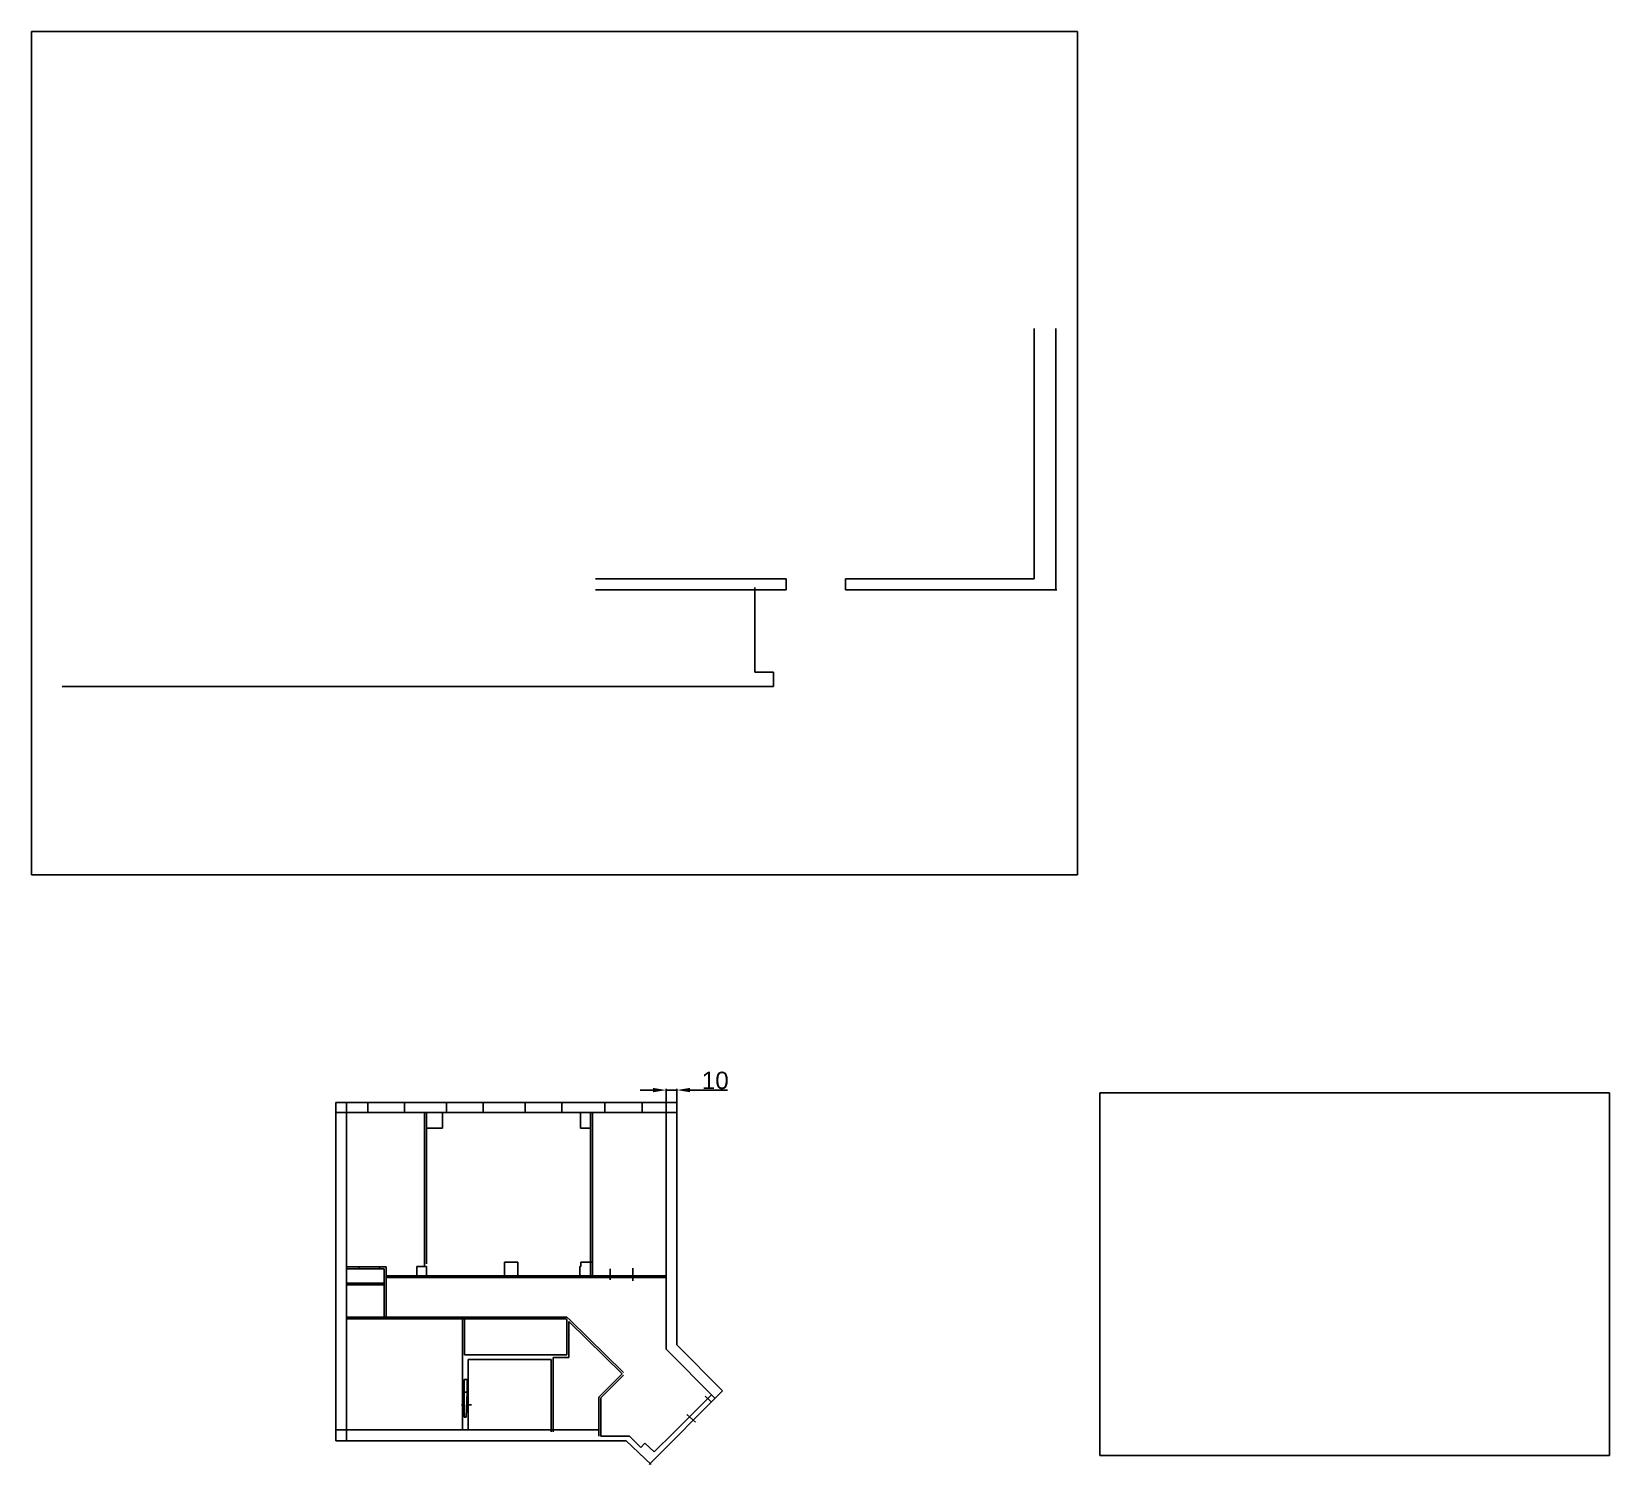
# Model space of a CAD drawing. Header units: millimetres. Extents: x 396 to 72702, y -25197 to 16014.
# Drawn here: x 396 to 1850, y -144 to 1176 of the extents above; entities that cross this region are included whole.
import ezdxf

# ---------------------------------------------------------------- set-up
doc = ezdxf.new("R2010")
doc.units = ezdxf.units.MM
doc.header["$MEASUREMENT"] = 0
doc.styles.get("Standard").update_dxf_attribs({"font": 'arial.ttf'})
doc.dimstyles.get("Standard").update_dxf_attribs({"dimtxt": 16, "dimasz": 12, "dimexe": 1.25, "dimexo": 0.0625, "dimtad": 1, "dimdec": 1, "dimdsep": 46, "dimtxsty": 'Standard', "dimcen": 2.5, "dimadec": 0, "dimazin": 0, "dimtfac": 1, "dimtdec": 1, "dimtmove": 0, "dimatfit": 3, "dimfxl": 1, "dimtzin": 0, "dimarcsym": 0})
picture_1 = doc.add_image_def('image1.jpg', size_in_pixel=(888, 716))
picture_2 = doc.add_image_def('image2.png', size_in_pixel=(738, 525))

msp = doc.modelspace()

# ---------------------------------------------------------------- blocks, each defined once
blk = doc.blocks.new('*D1')
at = {"color": 0, "lineweight": -2, "transparency": 16777216}
for p, q in [((968.9, 200.8), (956.9, 200.8)), ((980.9, 189.4), (980.9, 202)), ((980.9, 200.8), (990.9, 200.8)), ((990.9, 189.4), (990.9, 202)), ((1002.9, 200.8), (1037.5, 200.8))]:
    blk.add_line(p, q, dxfattribs=at)
at = {"color": 0, "transparency": 16777216}
for points in [[(968.9, 202.8), (968.9, 198.8), (980.9, 200.8)], [(1002.9, 202.8), (1002.9, 198.8), (990.9, 200.8)]]:
    blk.add_solid(points, dxfattribs=at)
at = {"layer": 'Defpoints', "color": 0, "transparency": 16777216}
for p in [(980.9, 189.3), (990.9, 200.8), (990.9, 189.3)]:
    blk.add_point(p, dxfattribs=at)
at = {"color": 0, "transparency": 16777216, "insert": (1026.2, 209.6), "char_height": 16, "attachment_point": 5}
blk.add_mtext('10', dxfattribs=at)

# ---------------------------------------------------------------- dimensions: what is measured, and where the dimension line sits
dim = msp.add_linear_dim(base=(990.88, 200.76), p1=(980.91, 189.33), p2=(990.88, 189.33), dimstyle='Standard')
dim.commit()
dim.dimension.update_dxf_attribs({"geometry": '*D1', "text_midpoint": (1026.19, 209.55)})

# ---------------------------------------------------------------- linework, layer by layer
for p, q in [((1320.1, 671.89), (1320.1, 902.55)), ((1340.1, 661.89), (1340.1, 902.55)), ((1360.1, 671.89), (1360.1, 902.55)), ((1360.1, 671.89), (1360.1, 902.55)), ((1091.6, 671.89), (915.73, 671.89)), ((1091.6, 661.89), (1091.6, 671.89)), ((1146.36, 661.89), (1146.36, 671.89)), ((1320.1, 671.89), (1146.36, 671.89)), ((1091.6, 661.89), (915.78, 661.89)), ((1062.74, 663.82), (1062.74, 585.98)), ((1341.03, 661.89), (1146.21, 661.89)), ((1062.74, 585.98), (1079.71, 585.98)), ((1079.71, 585.98), (1079.71, 572.74)), ((1079.71, 572.74), (424.27, 572.74)), ((990.88, 189.33), (676.52, 189.33)), ((676.52, -122.29), (676.52, 189.33)), ((686.52, -122.29), (686.52, 189.33)), ((706.08, 180.1), (706.08, 189.33)), ((739.92, 180.1), (739.92, 189.33)), ((778.49, 180.1), (778.49, 189.33)), ((812.45, 180.1), (812.45, 189.33)), ((851.08, 180.1), (851.08, 189.33)), ((884.85, 180.1), (884.85, 189.33)), ((924.52, 180.1), (924.52, 189.33)), ((958.7, 180.1), (958.7, 189.33)), ((980.91, -34.04), (980.91, 189.33)), ((980.91, 189.33), (990.88, 189.33)), ((990.91, -34.04), (990.88, 189.33)), ((676.52, 180.1), (990.88, 180.1)), ((758.42, 180.1), (758.42, 38.47)), ((760.16, 180.1), (760.16, 40.76)), ((774.88, 165.57), (774.88, 180.1)), ((901.89, 180.1), (901.89, 165.78)), ((911.3, 180.1), (911.3, 29.67)), ((913, 180.1), (913, 29.67)), ((760.16, 165.57), (774.88, 165.57)), ((901.89, 165.78), (911.3, 165.78)), ((686.52, 37.98), (722.8, 37.98)), ((686.52, 36.03), (721.17, 36.03)), ((697.76, 36.03), (697.76, 37.98)), ((716.79, 36.03), (716.79, 37.98)), ((721.17, 36.03), (721.17, -8.32)), ((722.8, 37.98), (722.8, -8.32)), ((722.92, 29.67), (980.91, 29.67)), ((726.48, 27.97), (726.48, 29.67)), ((747, 27.97), (747, 29.67)), ((751.06, 29.67), (751.06, 38.18)), ((751.06, 38.18), (758.42, 38.18)), ((758.42, 38.18), (760.2, 38.18)), ((760.2, 38.18), (760.2, 29.67)), ((831.86, 29.67), (831.86, 42.29)), ((831.86, 42.29), (844.34, 42.29)), ((844.34, 42.29), (844.34, 29.67)), ((901.39, 27.97), (901.39, 38.34)), ((901.39, 38.34), (902.44, 38.34)), ((902.44, 38.34), (902.44, 42.17)), ((902.44, 42.17), (913, 42.17)), ((913, 42.17), (913, 29.67)), ((929.31, 26.04), (929.31, 35.98)), ((950.3, 25.02), (950.3, 36.66)), ((686.52, 22.92), (721.17, 22.92)), ((686.52, 21.22), (721.17, 21.22)), ((722.92, 27.97), (980.91, 27.97)), ((686.52, -8.32), (889.5, -8.32)), ((686.52, -10.02), (888.8, -10.02)), ((699.84, -10.02), (699.84, -8.32)), ((720.58, -10.02), (720.58, -8.32)), ((756.97, -10.02), (756.97, -8.32)), ((777.86, -10.02), (777.86, -8.32)), ((793.31, -112.29), (793.31, -10.02)), ((795.01, -43.1), (795.01, -10.02)), ((812.26, -10.02), (812.26, -8.32)), ((833.27, -10.02), (833.27, -8.32)), ((889.5, -10.7), (888.8, -10.02)), ((892.38, -11.15), (889.5, -8.32)), ((889.5, -10.7), (889.5, -43.1)), ((940.39, -60.76), (891.19, -12.36)), ((891.2, -12.37), (891.2, -43.1)), ((941.58, -59.55), (892.38, -11.15)), ((889.5, -43.1), (795.01, -43.1)), ((795.01, -43.1), (799.85, -43.1)), ((889.5, -43.1), (795.01, -43.1)), ((891.17, -45.49), (891.2, -43.1)), ((891.2, -43.1), (891.17, -45.49)), ((980.91, -34.04), (980.91, -37.92)), ((980.91, -37.92), (1025.79, -83.24)), ((990.91, -34.04), (1032.87, -76.19)), ((798.6, -112.29), (798.6, -47.6)), ((798.6, -47.6), (874.99, -47.6)), ((874.99, -47.6), (874.99, -113.98)), ((876.69, -45.49), (876.69, -113.98)), ((876.69, -45.49), (891.17, -45.49)), ((891.17, -45.49), (876.69, -45.49)), ((794.68, -89.11), (794.68, -66.04)), ((794.68, -66.04), (797.66, -66.04)), ((797.66, -66.04), (797.66, -89.16)), ((918.97, -82.23), (940.39, -60.76)), ((920.67, -82.93), (941.6, -61.97)), ((797.66, -77.61), (794.68, -77.61)), ((794.68, -78.3), (794.68, -100.67)), ((796.75, -100.67), (797.66, -77.61)), ((918.97, -117.99), (918.97, -82.23)), ((920.67, -117.99), (920.67, -82.93)), ((965.18, -144.17), (1032.87, -76.19)), ((988.1, -114.66), (1022.74, -80.18)), ((1022.49, -86.62), (1017.03, -81.34)), ((792.49, -89.11), (794.68, -89.11)), ((794.68, -100.67), (796.75, -100.67)), ((797.66, -89.16), (801.45, -89.16)), ((1000.07, -98.01), (1008.05, -105.07)), ((676.52, -112.29), (918.97, -112.29)), ((969.94, -132.68), (988.1, -114.66)), ((676.52, -122.29), (944.16, -122.29)), ((920.67, -117.99), (947.18, -117.99)), ((944.16, -122.29), (944.16, -122.29)), ((944.16, -122.29), (967.14, -144.16)), ((947.18, -117.99), (957.76, -128.57)), ((957.76, -128.57), (961.35, -124.7)), ((961.35, -124.7), (969.94, -132.68))]:
    msp.add_line(p, q)

msp.set_redraw_order([(e.dxf.handle, doc.entitydb.next_handle()) for e in msp.query("TEXT MTEXT ATTDEF DIMENSION ARC_DIMENSION")])  # texts and dimensions are drawn at this point

# ---------------------------------------------------------------- pictures from other files: only their frames are drawn
image = msp.add_image(picture_1, insert=(396.19, 399.15), size_in_units=(963.67, 777.02))
image.dxf.flags = 7
image = msp.add_image(picture_2, insert=(1380.63, -135.8), size_in_units=(469.52, 334.01))
image.dxf.flags = 7

doc.saveas('drawing.dxf')
